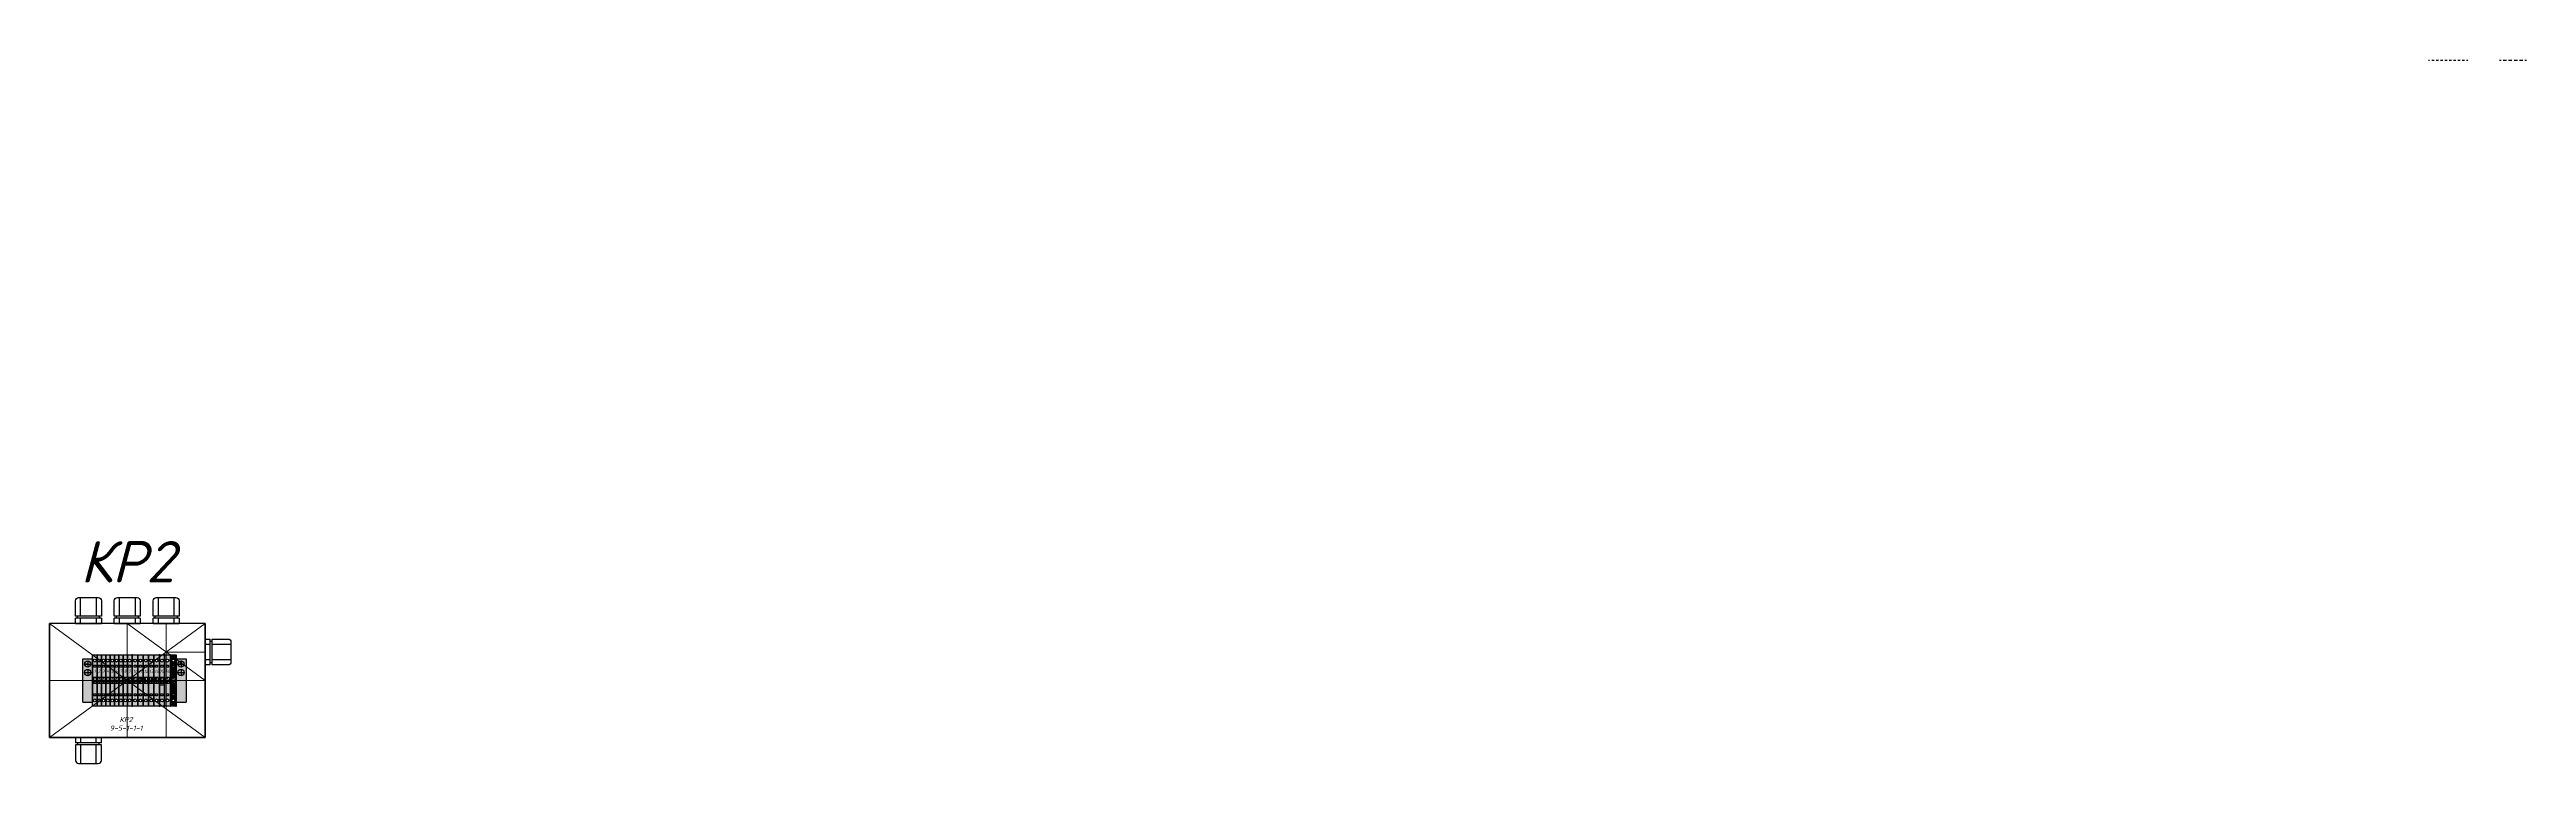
# Model space of a CAD drawing. Header units: millimetres. Extents: x 0 to 53000, y -591 to 24400.
# Drawn here: x 6550 to 8940, y 6840 to 7529 of the extents above; entities that cross this region are included whole.
import ezdxf
from ezdxf.enums import TextEntityAlignment as Align

# ---------------------------------------------------------------- set-up
doc = ezdxf.new("R2010")
doc.units = ezdxf.units.MM
doc.layers.add('Основная', color=7, linetype='Continuous', lineweight=30)
doc.layers.add('Перемычка', color=6, linetype='Continuous', lineweight=140)
doc.layers.add('Привязки', color=2, linetype='Continuous', lineweight=0, plot=False, transparency=0.8)
doc.styles.add('текст', font='isocpeui.ttf')

# ---------------------------------------------------------------- blocks, each defined once
blk = doc.blocks.new('Стопор на DIN')
at = {"layer": 'Основная', "true_color": 0x939598}
h = blk.add_hatch(color=252, dxfattribs=at)
h.dxf.hatch_style = 1
h.paths.add_polyline_path([(0, 21), (-9.5, 21), (-9.5, -21), (0, -21)])
at = {"layer": 'Основная'}
for p, q in [((-9.5, -21), (-9.5, 21)), ((-9.5, 21), (0, 21)), ((-4.8, 15.9), (-7.8, 15.9)), ((-7.8, 15.9), (-1.7, 15.9)), ((-7.8, 7.7), (-1.7, 7.7)), ((-4.8, 19), (-4.8, 12.9)), ((-4.8, 10.7), (-4.8, 4.6)), ((0, 21), (0, -21)), ((-9.5, -21), (0, -21))]:
    blk.add_line(p, q, dxfattribs=at)
for centre in [(-4.8, 15.9), (-4.8, 7.7)]:
    blk.add_circle(centre, 3.05, dxfattribs=at)
blk = doc.blocks.new('КПИ 2-1.5')
at = {"layer": 'Основная'}
for p, q in [((0, -24.65), (0, 24.65)), ((0, 24.65), (4.2, 24.65)), ((4.2, 24.65), (4.2, -24.65)), ((2.1, 3), (0.525, 3)), ((0.525, 3), (0.525, 0)), ((0.525, 0.5), (3.675, 0.5)), ((0.525, 0.5), (3.675, 0.5)), ((0.525, 0), (0.525, -3)), ((3.675, 3), (2.1, 3)), ((3.675, 3), (3.675, 0)), ((3.675, 0), (3.675, -3)), ((3.675, -0.5), (0.525, -0.5)), ((0.525, -0.5), (3.675, -0.5)), ((2.1, -3), (0.525, -3)), ((3.675, -3), (2.1, -3)), ((4.2, -24.65), (0, -24.65))]:
    blk.add_line(p, q, dxfattribs=at)
for points in [[(1.1, 14.825), (3.1, 14.825), (3.1, 12.825), (1.1, 12.825)], [(1.1, -12.825), (3.1, -12.825), (3.1, -14.825), (1.1, -14.825)]]:
    blk.add_lwpolyline(points, close=True, dxfattribs=at)
for centre in [(2.1, 19.2375), (2.1, -19.2375)]:
    blk.add_circle(centre, 1.4187, dxfattribs=at)
blk = doc.blocks.new('КПИ 2-1.5 черная')
at = {"layer": 'Основная', "true_color": 0x000000}
h = blk.add_hatch(dxfattribs=at)
h.set_pattern_fill('AR-B816', color=18)
h.set_pattern_definition([(0, (-15.73, 7), (0, 203.2), []), (90, (-15.73, 7), (-203.2, 203.2), [203.2, -203.2])])
h.paths.add_polyline_path([(4.2, 24.6), (0, 24.6), (0, -24.6), (4.2, -24.6)])
h.paths.add_polyline_path([(3.5, 19.2, -1), (0.7, 19.2, -1)], flags=16)
h.paths.add_polyline_path([(3.1, 14.8), (3.1, 12.8), (1.1, 12.8), (1.1, 14.8)], flags=16)
h.paths.add_polyline_path([(3.7, 3), (3.7, 0), (3.7, -3), (2.1, -3), (0.5, -3), (0.5, 0), (0.5, 3), (2.1, 3)], flags=16)
h.paths.add_polyline_path([(3.1, -12.8), (3.1, -14.8), (1.1, -14.8), (1.1, -12.8)], flags=16)
h.paths.add_polyline_path([(3.5, -19.2, -1), (0.7, -19.2, -1)], flags=16)
at = {"layer": 'Основная', "true_color": 0x454545}
h = blk.add_hatch(color=250, dxfattribs=at)
h.dxf.hatch_style = 1
h.paths.add_polyline_path([(0, -24.6), (4.2, -24.6), (4.2, 24.6), (0, 24.6)])
h.paths.add_polyline_path([(2.1, 3), (3.7, 3), (3.7, 0), (3.7, -3), (2.1, -3), (0.5, -3), (0.5, 0), (0.5, 3)], flags=16)
h.paths.add_polyline_path([(1.1, 12.8), (1.1, 14.8), (3.1, 14.8), (3.1, 12.8)], flags=16)
h.paths.add_polyline_path([(0.7, 19.2, -1), (3.5, 19.2, -1)], flags=16)
h.paths.add_polyline_path([(3.1, -12.8), (3.1, -14.8), (1.1, -14.8), (1.1, -12.8)], flags=16)
h.paths.add_polyline_path([(3.5, -19.2, -1), (0.7, -19.2, -1)], flags=16)
at = {"layer": 'Привязки'}
for centre in [(2.1, 1.8), (2.1, -1.7)]:
    blk.add_circle(centre, 0.00000908, dxfattribs=at)
for p in [(2.1, 1.8), (2.1, 1.8), (2.1, 1.8), (2.1, 1.8), (2.1, 1.8), (2.1, 1.8), (2.1, -1.7), (2.1, -1.7), (2.1, -1.7), (2.1, -1.7), (2.1, -1.7), (2.1, -1.7)]:
    blk.add_point(p, dxfattribs=at)
at = {"layer": 'Основная', "color": 18, "true_color": 0x000000}
blk.add_blockref('КПИ 2-1.5', (0, 0), dxfattribs=at)
at = {"style": 'текст'}
blk.add_attdef('№', text='', height=3, dxfattribs=at).set_placement((2, 9), align=Align.MIDDLE_CENTER)
blk = doc.blocks.new('КПИ 2-1.5 красная')
at = {"layer": 'Основная'}
h = blk.add_hatch(dxfattribs=at)
h.set_pattern_fill('AR-B816', color=1)
h.paths.add_polyline_path([(2253.5, 559.4), (2257.7, 559.4), (2257.7, 608.6), (2253.5, 608.6)])
h.paths.add_polyline_path([(2255.6, 587), (2257.2, 587), (2257.2, 584), (2257.2, 581), (2255.6, 581), (2254, 581), (2254, 584), (2254, 587)], flags=16)
h.paths.add_polyline_path([(2254.6, 596.8), (2254.6, 598.8), (2256.6, 598.8), (2256.6, 596.8)], flags=16)
h.paths.add_polyline_path([(2254.2, 603.2, -1), (2257, 603.2, -1)], flags=16)
h.paths.add_polyline_path([(2256.6, 571.2), (2256.6, 569.2), (2254.6, 569.2), (2254.6, 571.2)], flags=16)
h.paths.add_polyline_path([(2257, 564.8, -1), (2254.2, 564.8, -1)], flags=16)
at = {"layer": 'Основная', "true_color": 0x991b1e}
h = blk.add_hatch(color=244, dxfattribs=at)
h.dxf.hatch_style = 1
h.paths.add_polyline_path([(0, -24.6), (4.2, -24.6), (4.2, 24.6), (0, 24.6)])
h.paths.add_polyline_path([(1.1, 12.8), (1.1, 14.8), (3.1, 14.8), (3.1, 12.8)], flags=16)
h.paths.add_polyline_path([(2.1, 3), (3.7, 3), (3.7, 0), (3.7, -3), (2.1, -3), (0.5, -3), (0.5, 0), (0.5, 3)], flags=16)
h.paths.add_polyline_path([(0.7, 19.2, -1), (3.5, 19.2, -1)], flags=16)
h.paths.add_polyline_path([(3.1, -12.8), (3.1, -14.8), (1.1, -14.8), (1.1, -12.8)], flags=16)
h.paths.add_polyline_path([(3.5, -19.2, -1), (0.7, -19.2, -1)], flags=16)
at = {"layer": 'Привязки'}
for centre in [(2.1, 1.8), (2.1, -1.7)]:
    blk.add_circle(centre, 0.00000908, dxfattribs=at)
for p in [(2.1, 1.8), (2.1, 1.8), (2.1, 1.8), (2.1, 1.8), (2.1, 1.8), (2.1, 1.8), (2.1, -1.7), (2.1, -1.7), (2.1, -1.7), (2.1, -1.7), (2.1, -1.7), (2.1, -1.7)]:
    blk.add_point(p, dxfattribs=at)
at = {"layer": 'Основная', "color": 1}
blk.add_blockref('КПИ 2-1.5', (0, 0), dxfattribs=at)
at = {"style": 'текст'}
blk.add_attdef('№', text='', height=3, dxfattribs=at).set_placement((2, 9), align=Align.MIDDLE_CENTER)
blk = doc.blocks.new('Заглушка КПИ красаня 1.5-2.5')
at = {"layer": 'Основная'}
h = blk.add_hatch(color=1, dxfattribs=at)
h.dxf.hatch_style = 1
h.paths.add_polyline_path([(0, -24.65), (0.5, -24.65), (0.5, 24.65), (0, 24.65)])
for p, q in [((0, 24.65), (0, -24.65)), ((0.5, 24.65), (0, 24.65)), ((0.5, -24.65), (0.5, 24.65)), ((0, -24.65), (0.5, -24.65))]:
    blk.add_line(p, q, dxfattribs=at)
blk = doc.blocks.new('Сальник')
at = {"layer": 'Основная'}
for p, q in [((-12.5, 0), (-12.5, -5)), ((-12.5, 0), (12.5, 0)), ((-7.5, 0), (-7.5, -5)), ((7.5, -5), (7.5, 0)), ((12.5, -5), (12.5, 0)), ((12.5, -5), (-12.5, -5)), ((12.5, -7), (-12.5, -7)), ((-12.5, -7), (-12.5, -22)), ((-10.5, -5), (-10.5, -7)), ((-7.5, -7), (-7.5, -25)), ((7.5, -25), (7.5, -7)), ((10.5, -7), (10.5, -5)), ((12.5, -22), (12.5, -7)), ((-9.5, -25), (9.5, -25))]:
    blk.add_line(p, q, dxfattribs=at)
for centre, start, end in [((-9.5, -22), 180, 270), ((9.5, -22), 270, 0)]:
    blk.add_arc(centre, 3, start, end, dxfattribs=at)
blk = doc.blocks.new('Заглушка КПИ черн 1.5-2.5')
at = {"layer": 'Основная', "true_color": 0x000000}
h = blk.add_hatch(color=18, dxfattribs=at)
h.dxf.hatch_style = 1
h.paths.add_polyline_path([(0, -24.65), (0.5, -24.65), (0.5, 24.65), (0, 24.65)])
at = {"layer": 'Основная'}
for p, q in [((0, 24.65), (0, -24.65)), ((0.5, 24.65), (0, 24.65)), ((0.5, -24.65), (0.5, 24.65)), ((0, -24.65), (0.5, -24.65))]:
    blk.add_line(p, q, dxfattribs=at)
blk = doc.blocks.new('Заглушка КПИ зеленая 1.5-2.5')
at = {"layer": 'Основная'}
h = blk.add_hatch(color=3, dxfattribs=at)
h.dxf.hatch_style = 1
h.paths.add_polyline_path([(2212.9, 559.4), (2213.4, 559.4), (2213.4, 608.6), (2212.9, 608.6)])
for p, q in [((2212.9, 608.6), (2212.9, 559.4)), ((2213.4, 608.6), (2212.9, 608.6)), ((2213.4, 559.4), (2213.4, 608.6)), ((2212.9, 559.4), (2213.4, 559.4))]:
    blk.add_line(p, q, dxfattribs=at)
blk = doc.blocks.new('КПИ 2-2.5')
at = {"layer": 'Основная'}
for p, q in [((0, -24.65), (0, 24.65)), ((0, 24.65), (5.2, 24.65)), ((5.2, 24.65), (5.2, -24.65)), ((2.6, 3), (1.025, 3)), ((1.025, 3), (1.025, 0)), ((1.025, 0.5), (4.175, 0.5)), ((1.025, 0.5), (4.175, 0.5)), ((1.025, 0), (1.025, -3)), ((4.175, 3), (2.6, 3)), ((4.175, 3), (4.175, 0)), ((4.175, 0), (4.175, -3)), ((4.175, -0.5), (1.025, -0.5)), ((1.025, -0.5), (4.175, -0.5)), ((2.6, -3), (1.025, -3)), ((4.175, -3), (2.6, -3)), ((5.2, -24.65), (0, -24.65))]:
    blk.add_line(p, q, dxfattribs=at)
for points in [[(1.6, 14.825), (3.6, 14.825), (3.6, 12.825), (1.6, 12.825)], [(1.6, -12.825), (3.6, -12.825), (3.6, -14.825), (1.6, -14.825)]]:
    blk.add_lwpolyline(points, close=True, dxfattribs=at)
for centre in [(2.6, 19.2375), (2.6, -19.2375)]:
    blk.add_circle(centre, 1.4187, dxfattribs=at)
blk = doc.blocks.new('КПИ 2-2.5 ЖЗ')
at = {"layer": 'Основная', "true_color": 0x939598}
h = blk.add_hatch(color=252, dxfattribs=at)
h.set_gradient(color1=(19, 103, 52), color2=(200, 201, 45), rotation=45, name='CYLINDER')
h.paths.add_polyline_path([(5.2, 24.6), (0, 24.6), (0, 0), (1, 0), (1, 3), (2.6, 3), (4.2, 3), (4.2, -3), (5.2, -3)])
h.paths.add_polyline_path([(1.6, 12.8), (1.6, 14.8), (3.6, 14.8), (3.6, 12.8)], flags=16)
edge = h.paths.add_edge_path(flags=16)
edge.add_arc((2.6, 19.2), 1.42, 0, 360)
at = {"layer": 'Основная'}
h = blk.add_hatch(color=256, dxfattribs=at)
h.set_gradient(color1=(200, 201, 45), color2=(19, 103, 52), rotation=45, name='CYLINDER')
h.paths.add_polyline_path([(5.2, 0), (4.2, 0), (4.2, -3), (2.6, -3), (1, -3), (1, 3), (0, 3), (0, -24.6), (5.2, -24.6)])
h.paths.add_polyline_path([(3.6, -12.8), (3.6, -14.8), (1.6, -14.8), (1.6, -12.8)], flags=16)
edge = h.paths.add_edge_path(flags=16)
edge.add_arc((2.6, -19.2), 1.42, 0, 360)
at = {"layer": 'Привязки'}
for centre in [(2.6, 1.8), (2.6, -1.7)]:
    blk.add_circle(centre, 0.00000908, dxfattribs=at)
for p in [(2.6, 1.8), (2.6, 1.8), (2.6, 1.8), (2.6, 1.8), (2.6, 1.8), (2.6, 1.8), (2.6, -1.7), (2.6, -1.7), (2.6, -1.7), (2.6, -1.7), (2.6, -1.7), (2.6, -1.7)]:
    blk.add_point(p, dxfattribs=at)
at = {"layer": 'Основная'}
blk.add_blockref('КПИ 2-2.5', (0, 0), dxfattribs=at)
blk = doc.blocks.new('КПИ 2-2.5 синяя')
at = {"layer": 'Основная', "true_color": 0x22346e}
h = blk.add_hatch(color=159, dxfattribs=at)
h.dxf.hatch_style = 1
h.paths.add_polyline_path([(5.2, 24.6), (0, 24.6), (0, -24.6), (5.2, -24.6)])
h.paths.add_polyline_path([(4.2, 3), (4.2, 0), (4.2, -3), (2.6, -3), (1, -3), (1, 0), (1, 3), (2.6, 3)], flags=16)
h.paths.add_polyline_path([(1.6, 12.8), (1.6, 14.8), (3.6, 14.8), (3.6, 12.8)], flags=16)
h.paths.add_polyline_path([(1.2, 19.2, -1), (4, 19.2, -1)], flags=16)
h.paths.add_polyline_path([(3.6, -12.8), (3.6, -14.8), (1.6, -14.8), (1.6, -12.8)], flags=16)
h.paths.add_polyline_path([(4, -19.2, -1), (1.2, -19.2, -1)], flags=16)
at = {"layer": 'Привязки'}
for centre in [(2.6, 1.8), (2.6, -1.7)]:
    blk.add_circle(centre, 0.00000908, dxfattribs=at)
for p in [(2.6, 1.8), (2.6, 1.8), (2.6, 1.8), (2.6, 1.8), (2.6, 1.8), (2.6, 1.8), (2.6, -1.7), (2.6, -1.7), (2.6, -1.7), (2.6, -1.7), (2.6, -1.7), (2.6, -1.7)]:
    blk.add_point(p, dxfattribs=at)
at = {"layer": 'Основная'}
blk.add_blockref('КПИ 2-2.5', (0, 0), dxfattribs=at)
blk = doc.blocks.new('Заглушка КПИ синяя 1.5-2.5')
at = {"layer": 'Основная'}
h = blk.add_hatch(color=5, dxfattribs=at)
h.dxf.hatch_style = 1
h.paths.add_polyline_path([(0, -24.65), (0.5, -24.65), (0.5, 24.65), (0, 24.65)])
for p, q in [((0, 24.65), (0, -24.65)), ((0.5, 24.65), (0, 24.65)), ((0.5, -24.65), (0.5, 24.65)), ((0, -24.65), (0.5, -24.65))]:
    blk.add_line(p, q, dxfattribs=at)
blk = doc.blocks.new('КПИ 2-2.5 серая')
at = {"layer": 'Основная', "true_color": 0x939598}
h = blk.add_hatch(dxfattribs=at)
h.set_pattern_fill('AR-B816', color=252)
h.paths.add_polyline_path([(2283.7, 559.4), (2288.9, 559.4), (2288.9, 608.6), (2283.7, 608.6)])
h.paths.add_polyline_path([(2286.3, 587), (2287.9, 587), (2287.9, 584), (2287.9, 581), (2286.3, 581), (2284.7, 581), (2284.7, 584), (2284.7, 587)], flags=16)
h.paths.add_polyline_path([(2285.3, 596.8), (2285.3, 598.8), (2287.3, 598.8), (2287.3, 596.8)], flags=16)
h.paths.add_polyline_path([(2284.9, 603.2, -1), (2287.7, 603.2, -1)], flags=16)
h.paths.add_polyline_path([(2285.3, 571.2), (2287.3, 571.2), (2287.3, 569.2), (2285.3, 569.2)], flags=16)
h.paths.add_polyline_path([(2287.7, 564.8, -1), (2284.9, 564.8, -1)], flags=16)
h = blk.add_hatch(color=252, dxfattribs=at)
h.dxf.hatch_style = 1
h.paths.add_polyline_path([(5.2, 24.6), (0, 24.6), (0, -24.6), (5.2, -24.6)])
h.paths.add_polyline_path([(4.2, 3), (4.2, 0), (4.2, -3), (2.6, -3), (1, -3), (1, 0), (1, 3), (2.6, 3)], flags=16)
h.paths.add_polyline_path([(1.6, 12.8), (1.6, 14.8), (3.6, 14.8), (3.6, 12.8)], flags=16)
h.paths.add_polyline_path([(1.2, 19.2, -1), (4, 19.2, -1)], flags=16)
h.paths.add_polyline_path([(3.6, -12.8), (3.6, -14.8), (1.6, -14.8), (1.6, -12.8)], flags=16)
h.paths.add_polyline_path([(4, -19.2, -1), (1.2, -19.2, -1)], flags=16)
at = {"layer": 'Привязки'}
blk.add_line((0, 0), (5.2, 0), dxfattribs=at)
for centre in [(2.6, 1.8), (2.6, -1.7)]:
    blk.add_circle(centre, 0.00000908, dxfattribs=at)
for p in [(2.6, 1.8), (2.6, 1.8), (2.6, 1.8), (2.6, 1.8), (2.6, 1.8), (2.6, 1.8), (2.6, -1.7), (2.6, -1.7), (2.6, -1.7), (2.6, -1.7), (2.6, -1.7), (2.6, -1.7)]:
    blk.add_point(p, dxfattribs=at)
at = {"layer": 'Основная'}
blk.add_blockref('КПИ 2-2.5', (0, 0), dxfattribs=at)
blk = doc.blocks.new('Заглушка КПИ серая 1.5-2.5')
at = {"layer": 'Основная', "true_color": 0x939598}
h = blk.add_hatch(color=252, dxfattribs=at)
h.dxf.hatch_style = 1
h.paths.add_polyline_path([(0, -24.65), (0.5, -24.65), (0.5, 24.65), (0, 24.65)])
at = {"layer": 'Основная'}
for p, q in [((0, 24.65), (0, -24.65)), ((0.5, 24.65), (0, 24.65)), ((0.5, -24.65), (0.5, 24.65)), ((0, -24.65), (0.5, -24.65))]:
    blk.add_line(p, q, dxfattribs=at)

msp = doc.modelspace()

# ---------------------------------------------------------------- linework, layer by layer
at = {"layer": 'Основная'}
for p, q in [((6550, 6975), (6550, 6865)), ((6700, 6975), (6550, 6975)), ((6587.5, 6975), (6550, 6975)), ((6550, 6865), (6550, 6975)), ((6550, 6975), (6550, 6947.5)), ((6625, 6975), (6587.5, 6975)), ((6662.5, 6975), (6625, 6975)), ((6700, 6975), (6662.5, 6975)), ((6700, 6865), (6700, 6975)), ((6700, 6975), (6700, 6947.5)), ((6550, 6947.5), (6550, 6920)), ((6700, 6947.5), (6700, 6920)), ((6550, 6920), (6550, 6892.5)), ((6700, 6920), (6700, 6892.5)), ((6550, 6892.5), (6550, 6865)), ((6700, 6892.5), (6700, 6865)), ((6550, 6865), (6700, 6865)), ((6587.5, 6865), (6550, 6865)), ((6625, 6865), (6587.5, 6865)), ((6662.5, 6865), (6625, 6865)), ((6700, 6865), (6662.5, 6865))]:
    msp.add_line(p, q, dxfattribs=at)
at = {"layer": 'Перемычка'}
for p, q in [((6642.89776, 6921.74998), (6637.69777, 6921.75)), ((6648.09777, 6921.75), (6653.29777, 6921.75))]:
    msp.add_line(p, q, dxfattribs=at)
at = {"layer": 'Привязки'}
for p, q in [((6550, 6975), (6700, 6865)), ((6700, 6975), (6550, 6865)), ((6625, 6975), (6625, 6865)), ((6625, 6975), (6700, 6920)), ((6662.5, 6975), (6662.5, 6865)), ((6662.5, 6947.5), (6700, 6947.5)), ((6550, 6920), (6700, 6920))]:
    msp.add_line(p, q, dxfattribs=at)

# ---------------------------------------------------------------- block references
at = {"layer": 'Основная'}
for name, p, values in [('КПИ 2-1.5 красная', (6591.59776, 6919.99999), {'№': '1'}), ('КПИ 2-1.5 красная', (6595.79776, 6919.99999), {'№': '2'}), ('КПИ 2-1.5 красная', (6599.99776, 6919.99999), {'№': '3'}), ('КПИ 2-1.5 красная', (6604.19776, 6919.99999), {'№': '4'}), ('КПИ 2-1.5 красная', (6608.39776, 6919.99999), {'№': '5'}), ('КПИ 2-1.5 красная', (6612.59776, 6919.99999), {'№': '6'}), ('КПИ 2-1.5 красная', (6616.79776, 6920), {'№': '7'}), ('КПИ 2-1.5 красная', (6620.99776, 6919.99999), {'№': '8'}), ('КПИ 2-1.5 красная', (6625.19776, 6919.99999), {'№': '9'}), ('КПИ 2-1.5 черная', (6656.39776, 6919.99997), {'№': '15'})]:
    msp.add_blockref(name, p, dxfattribs=at).add_auto_attribs(values)
at = {"layer": 'Основная', "lineweight": -3}
ref = msp.add_blockref('КПИ 2-2.5 серая', (6629.89776, 6919.99999), dxfattribs=at)
ref.add_attrib('№', '10', dxfattribs={"layer": '0', "height": 3, "style": 'текст'}).set_placement((6632.49776, 6928.82499), align=Align.MIDDLE_CENTER)
ref = msp.add_blockref('КПИ 2-2.5 серая', (6635.09776, 6919.99999), dxfattribs=at)
ref.add_attrib('№', '11', dxfattribs={"layer": '0', "height": 3, "style": 'текст'}).set_placement((6637.69776, 6928.82499), align=Align.MIDDLE_CENTER)
ref = msp.add_blockref('КПИ 2-2.5 серая', (6640.29776, 6919.99998), dxfattribs=at)
ref.add_attrib('№', '12', dxfattribs={"layer": '0', "height": 3, "style": 'текст'}).set_placement((6642.89776, 6928.82498), align=Align.MIDDLE_CENTER)
ref = msp.add_blockref('КПИ 2-2.5 серая', (6645.49776, 6919.99999), dxfattribs=at)
ref.add_attrib('№', '13', dxfattribs={"layer": '0', "height": 3, "style": 'текст'}).set_placement((6648.09776, 6928.82499), align=Align.MIDDLE_CENTER)
ref = msp.add_blockref('КПИ 2-2.5 серая', (6650.69776, 6919.99999), dxfattribs=at)
ref.add_attrib('№', '14', dxfattribs={"layer": '0', "height": 3, "style": 'текст'}).set_placement((6653.29776, 6928.82499), align=Align.MIDDLE_CENTER)
at = {"layer": 'Основная', "xscale": -1}
for p, rotation in [((6587.5, 6975), 180), ((6625, 6975), 180), ((6662.5, 6975), 180), ((6700, 6947.5), 90)]:
    msp.add_blockref('Сальник', p, dxfattribs=dict(at, rotation=rotation))
at = {"layer": 'Основная', "lineweight": -3}
for name, p in [('Стопор на DIN', (6591.59776, 6920)), ('Заглушка КПИ зеленая 1.5-2.5', (4459.07426, 6336.00001)), ('Заглушка КПИ зеленая 1.5-2.5', (4459.07426, 6336.00001)), ('Стопор на DIN', (6681.70518, 6920.00004))]:
    msp.add_blockref(name, p, dxfattribs=at)
at = {"layer": 'Основная'}
for name, p in [('Заглушка КПИ красаня 1.5-2.5', (6629.39776, 6919.99999)), ('Заглушка КПИ серая 1.5-2.5', (6655.89776, 6919.99997)), ('Заглушка КПИ черн 1.5-2.5', (6660.59776, 6919.99997)), ('Заглушка КПИ синяя 1.5-2.5', (6666.29776, 6919.99997)), ('Сальник', (6587.5, 6865))]:
    msp.add_blockref(name, p, dxfattribs=at)
at = {"layer": 'Основная', "lineweight": -3}
ref = msp.add_blockref('КПИ 2-2.5 синяя', (6661.09776, 6919.99997), dxfattribs=at)
ref.add_attrib('№', '16', dxfattribs={"layer": '0', "height": 3, "style": 'текст'}).set_placement((6663.69776, 6928.82497), align=Align.MIDDLE_CENTER)
ref = msp.add_blockref('КПИ 2-2.5 ЖЗ', (6666.79776, 6920), dxfattribs=at)
ref.add_attrib('№', '17', dxfattribs={"layer": '0', "height": 3, "style": 'текст'}).set_placement((6669.39776, 6928.825), align=Align.MIDDLE_CENTER)

# ---------------------------------------------------------------- texts
at = {"layer": 'Основная', "style": 'текст'}
for s, width, insert, char_height, attachment_point in [('КР2', 110, (6625, 7034.52452), 40, 5), ('КР2\\P9-5-1-1-1', 16, (6623.84776, 6884.88579), 5, 2)]:
    msp.add_mtext_dynamic_manual_height_columns(s, width=width, gutter_width=200, heights=[0], dxfattribs=dict(at, insert=insert, char_height=char_height, attachment_point=attachment_point))

doc.saveas('drawing.dxf')
